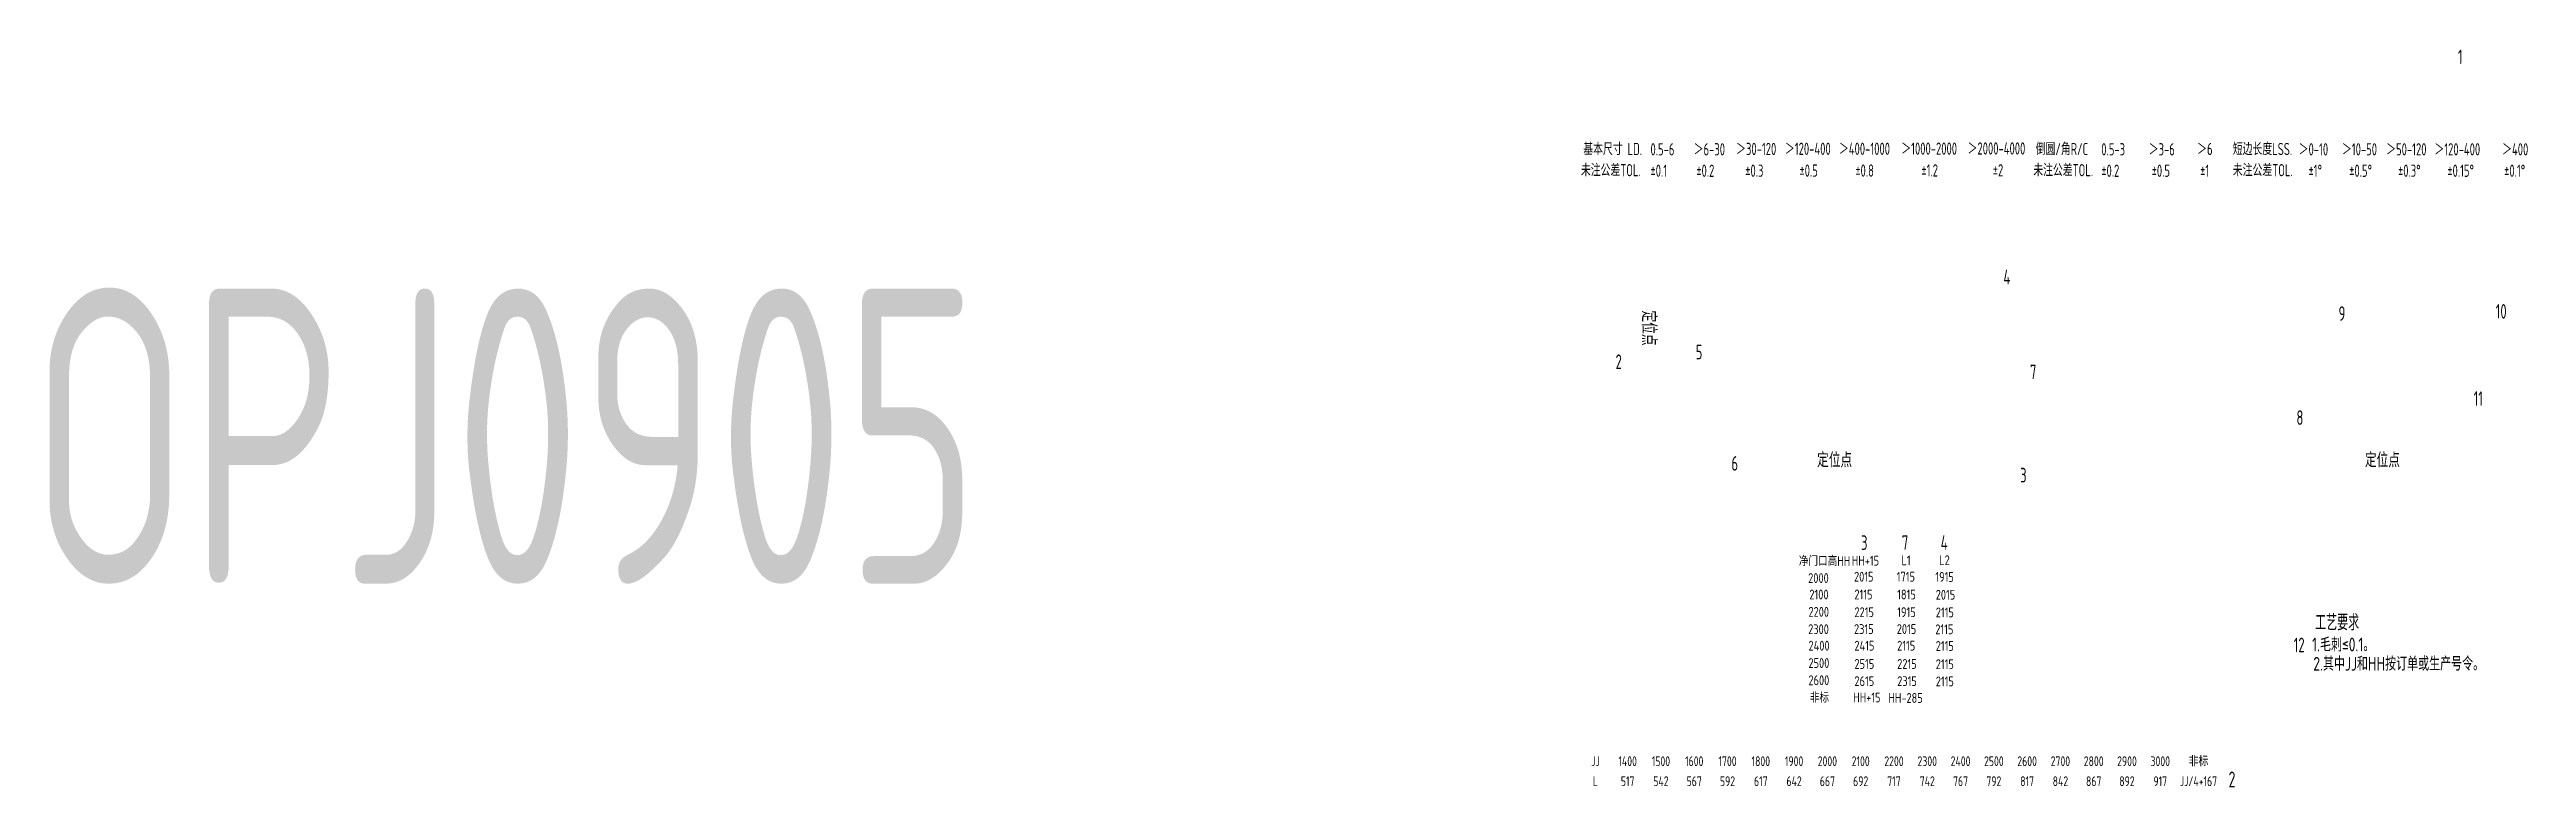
# Model space of a CAD drawing. Header units: inches. Extents: x 14216 to 120088, y -29410 to 23559.
# Drawn here: x 35496 to 38016, y 1388 to 2138 of the extents above; entities that cross this region are included whole.
import ezdxf
from ezdxf.enums import TextEntityAlignment as Align

# ---------------------------------------------------------------- set-up
doc = ezdxf.new("R2010")
doc.units = ezdxf.units.IN
doc.header["$LTSCALE"] = 0.3
doc.header["$MEASUREMENT"] = 0
for name, color, linetype in [('2', 2, 'Continuous'), ('2细实线', 2, 'Continuous'), ('6', 3, 'Continuous'), ('7', 4, 'Continuous')]:
    doc.layers.add(name, color=color, linetype=linetype)
doc.layers.add('粗实线', color=7, linetype='Continuous', lineweight=30)
doc.styles.add('HZ', font='isocp2.shx', dxfattribs={"width": 0.7, "bigfont": 'hztxt.shx'})

msp = doc.modelspace()

# ---------------------------------------------------------------- texts
at = {"layer": '2', "color": 6, "style": 'HZ', "width": 0.8}
msp.add_text('定位点', height=14.85, rotation=270, dxfattribs=at).set_placement((37123.591, 1854.63), align=Align.MIDDLE_CENTER)
for p in [(37312.387, 1720.435), (37869.83, 1720.435)]:
    msp.add_text('定位点', height=14.85, dxfattribs=at).set_placement(p, align=Align.MIDDLE_CENTER)
for s, p in [('1.毛刺≤0.1。', (37798.253, 1525.939)), ('2.其中JJ和HH按订单或生产号令。', (37799.474, 1506.379))]:
    msp.add_text(s, height=14, dxfattribs=at).set_placement(p)
at = {"layer": '2', "color": 6, "insert": (35959.061, 1744.768), "char_height": 300, "attachment_point": 5, "style": 'HZ'}
msp.add_mtext('\\A1;OPJ0905', dxfattribs=at)
at = {"layer": '2细实线', "style": 'HZ', "width": 0.8}
for s, p in [('JJ', (37069.023, 1414.307)), ('1400', (37101.789, 1414.307)), ('1500', (37135.663, 1414.307)), ('1600', (37169.537, 1414.307)), ('1700', (37203.411, 1414.307)), ('1800', (37237.285, 1414.307)), ('1900', (37271.159, 1414.307)), ('2000', (37305.033, 1414.307)), ('2100', (37338.907, 1414.307)), ('2200', (37372.781, 1414.307)), ('2300', (37406.656, 1414.307)), ('2400', (37440.53, 1414.307)), ('2500', (37474.404, 1414.307)), ('2600', (37508.278, 1414.307)), ('2700', (37542.152, 1414.307)), ('2800', (37576.026, 1414.307)), ('2900', (37609.9, 1414.307)), ('3000', (37643.774, 1414.307)), ('非标', (37682.64, 1414.307)), ('L', (37069.023, 1393.983)), ('517', (37101.789, 1393.983)), ('542', (37135.663, 1393.983)), ('567', (37169.537, 1393.983)), ('592', (37203.411, 1393.983)), ('617', (37237.285, 1393.983)), ('642', (37271.159, 1393.983)), ('667', (37305.033, 1393.983)), ('692', (37338.907, 1393.983)), ('717', (37372.781, 1393.983)), ('742', (37406.656, 1393.983)), ('767', (37440.53, 1393.983)), ('792', (37474.404, 1393.983)), ('817', (37508.278, 1393.983)), ('842', (37542.152, 1393.983)), ('867', (37576.026, 1393.983)), ('892', (37609.9, 1393.983)), ('917', (37643.774, 1393.983)), ('JJ/4+167', (37682.64, 1393.983))]:
    msp.add_text(s, height=10, dxfattribs=at).set_placement(p, align=Align.MIDDLE_CENTER)
at = {"layer": '6', "color": 2, "style": 'HZ', "width": 0.7}
for s, p in [('基本尺寸 LD.', (37056.662, 2030.374)), ('0.5-6', (37125.006, 2030.075)), ('＞6-30', (37168.996, 2030.075)), ('＞30-120', (37212.19, 2030.457)), ('＞120-400', (37261.85, 2030.618)), ('＞400-1000', (37316.797, 2030.618)), ('＞1000-2000', (37380.209, 2030.774)), ('＞2000-4000', (37447.728, 2030.931)), ('倒圆/角R/C', (37516.956, 2030.374)), ('0.5-3', (37583.745, 2030.075)), ('＞3-6', (37632.048, 2030.075)), ('＞6', (37681.333, 2030.457)), ('短边长度LSS.', (37717.608, 2030.374)), ('＞0-10', (37784.634, 2030.075)), ('＞10-50', (37828.656, 2030.075)), ('＞50-120', (37873.656, 2030.075)), ('＞120-400', (37922.74, 2030.075)), ('＞400', (37991.64, 2030.075)), ('未注公差TOL.', (37054.212, 2008.851)), ('%%P0.1', (37125.006, 2008.302)), ('%%P0.2', (37171.662, 2008.302)), ('%%P0.3', (37221.428, 2008.302)), ('%%P0.5', (37276.625, 2008.463)), ('%%P0.8', (37333.444, 2008.463)), ('%%P1.2', (37400.646, 2008.619)), ('%%P2', (37473.285, 2008.776)), ('未注公差TOL.', (37514.506, 2008.851)), ('%%P0.2', (37583.745, 2008.302)), ('%%P0.5', (37634.966, 2008.302)), ('%%P1', (37684.335, 2008.302)), ('未注公差TOL.', (37717.63, 2008.851)), ('%%P1%%D', (37794.606, 2008.302)), ('%%P0.5%%D', (37836.028, 2008.302)), ('%%P0.3%%D', (37885.699, 2008.302)), ('%%P0.15%%D', (37935.862, 2008.302)), ('%%P0.1%%D', (37993.67, 2008.302))]:
    msp.add_text(s, height=12.4416, dxfattribs=at).set_placement(p)
at = {"layer": '7', "style": 'HZ', "width": 0.7}
for s, height, p in [('1', 14.85, (37946.619, 2122.796)), ('4', 14.85, (37484.167, 1899.058)), ('9', 14.85, (37825.203, 1861.926)), ('10', 14.85, (37985.164, 1864.143)), ('2', 14.85, (37089.502, 1812.926)), ('5', 14.85, (37171.022, 1822.786)), ('7', 14.85, (37511.173, 1802.692)), ('11', 14.85, (37962.671, 1775.51)), ('8', 14.85, (37782.341, 1756.149)), ('6', 14.85, (37207.369, 1709.657)), ('3', 14.85, (37501.189, 1697.641)), ('3', 14.85, (37339.272, 1629.07)), ('7', 14.85, (37380.795, 1629.07)), ('4', 14.85, (37420.369, 1629.104)), ('12', 14.85, (37779.599, 1525.065)), ('2', 16.2, (37713.232, 1387.701))]:
    msp.add_text(s, height=height, dxfattribs=at).set_placement(p)
at = {"layer": '7', "color": 2, "style": 'HZ', "width": 0.85}
for s, p in [('净门口高HH', (37275.975, 1612.694)), ('HH+15', (37329.862, 1613.146)), ('L1', (37380.408, 1613.527)), ('L2', (37418.849, 1613.646)), ('2000', (37285.486, 1595.5)), ('2100', (37286.698, 1578.759)), ('2015', (37332.127, 1596.858)), ('2115', (37332.539, 1578.759)), ('1715', (37375.621, 1596.858)), ('1815', (37376.034, 1578.759)), ('1915', (37414.873, 1596.608)), ('2015', (37415.285, 1578.51)), ('2200', (37285.792, 1561.114)), ('2215', (37332.579, 1560.821)), ('1915', (37376.074, 1560.821)), ('2115', (37415.325, 1560.571)), ('2300', (37285.486, 1543.492)), ('2315', (37332.127, 1543.651)), ('2015', (37375.621, 1543.651)), ('2115', (37414.873, 1543.401)), ('2500', (37285.759, 1509.105)), ('2400', (37285.841, 1526.751)), ('2415', (37332.539, 1526.751)), ('2515', (37332.579, 1508.2)), ('2115', (37376.034, 1526.751)), ('2215', (37376.074, 1508.2)), ('2115', (37415.285, 1526.501)), ('2115', (37415.325, 1507.95)), ('2600', (37285.759, 1491.605)), ('2615', (37332.579, 1490.7)), ('2315', (37376.074, 1490.7)), ('2115', (37415.325, 1490.45)), ('非标', (37287.163, 1473.906)), ('HH+15', (37331.312, 1474.09)), ('HH-285', (37367.1, 1473.622))]:
    msp.add_text(s, height=10, dxfattribs=at).set_placement(p)
at = {"layer": '粗实线', "color": 3, "linetype": 'Continuous', "lineweight": -3, "style": 'HZ', "width": 0.7}
msp.add_text('工艺要求', height=16, dxfattribs=at).set_placement((37801.338, 1547.318))

doc.saveas('drawing.dxf')
